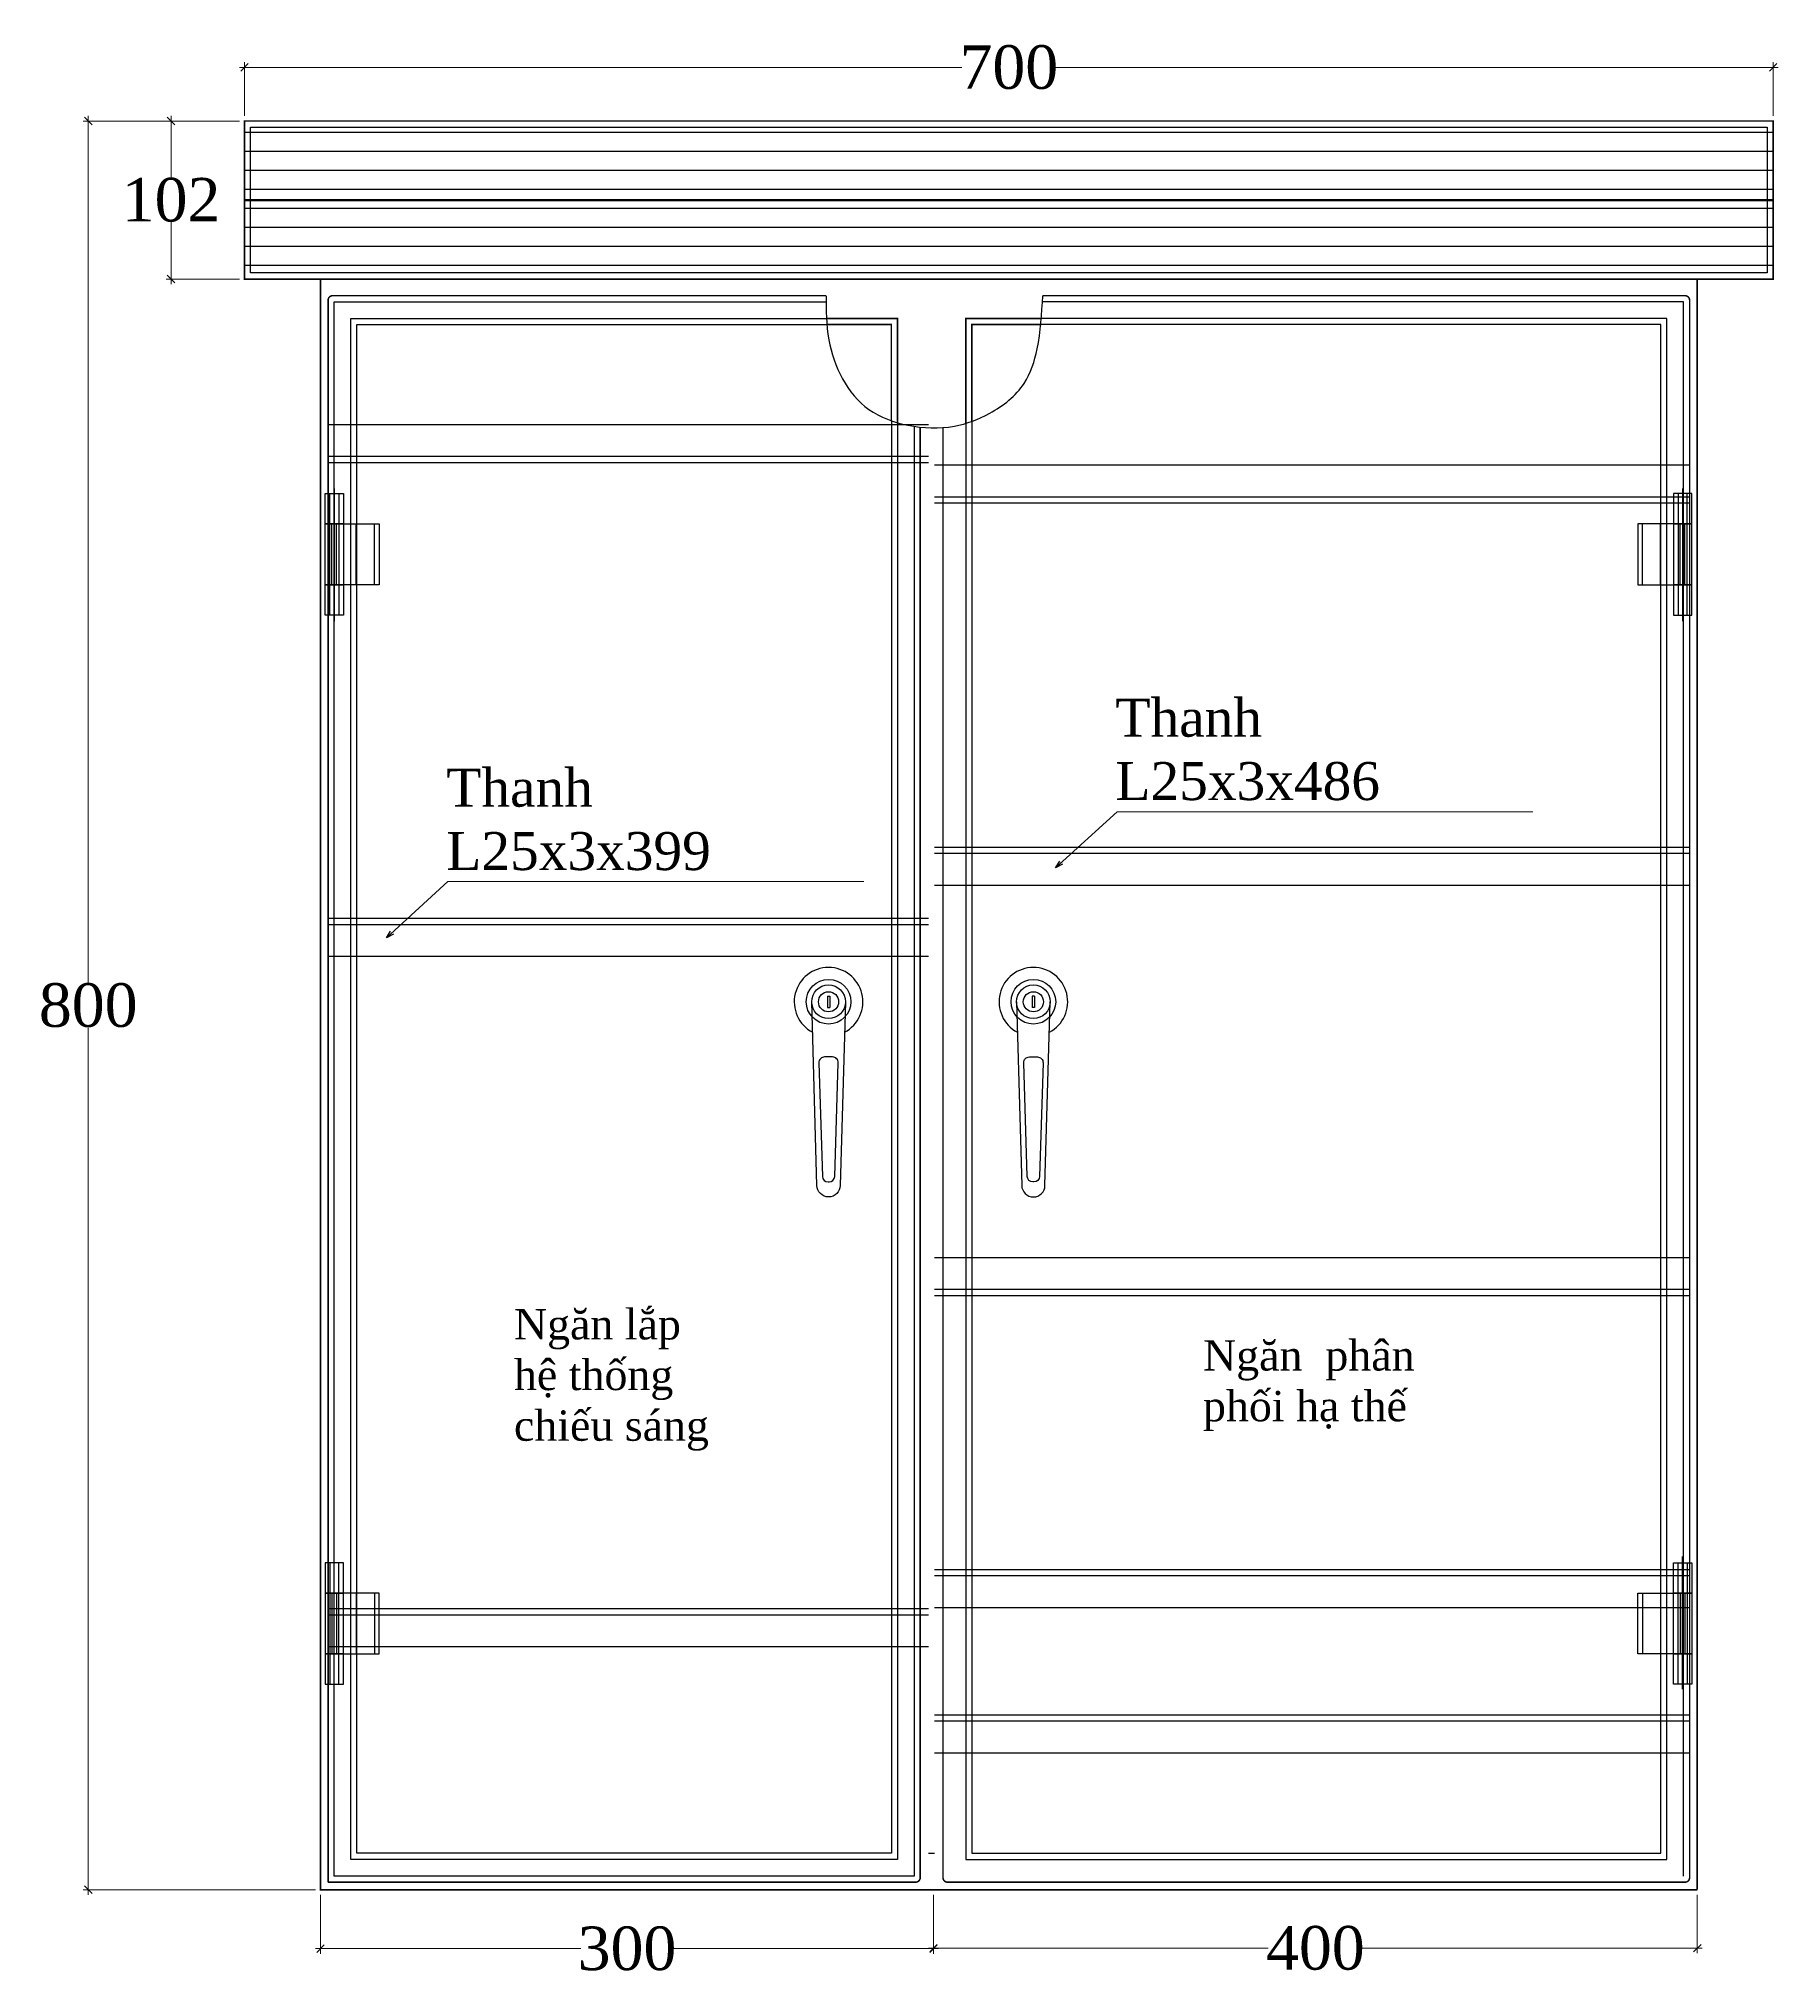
# Model space of a CAD drawing. Header units: inches. Extents: x -246336 to 136055, y -106871 to 69513.
# Drawn here: x -67307 to -63873, y -23051 to -19224 of the extents above; entities that cross this region are included whole.
import ezdxf

# ---------------------------------------------------------------- set-up
doc = ezdxf.new("R2010")
doc.units = ezdxf.units.IN
doc.header["$MEASUREMENT"] = 0
doc.styles.add('0', font='Vottawan.ttf', dxfattribs={"height": 20})
doc.styles.get("Standard").update_dxf_attribs({"font": 'VNTIME_0.TTF', "height": 86})
doc.dimstyles.get("Standard").update_dxf_attribs({"dimtxt": 0.18, "dimasz": 15, "dimexe": 10, "dimexo": 10, "dimgap": 0.09, "dimtad": 0, "dimtih": 1, "dimtoh": 1, "dimdec": 0, "dimzin": 0, "dimdsep": 32, "dimtxsty": 'Standard', "dimblk": 'OBLIQUE', "dimcen": 15, "dimdle": 10, "dimclrd": 3, "dimclre": 3, "dimclrt": 3, "dimadec": 0, "dimazin": 0, "dimtfac": 1, "dimtdec": 0, "dimtofl": 0, "dimtmove": 0, "dimatfit": 3, "dimldrblk": 'OPEN30', "dimfxl": 1, "dimtolj": 1, "dimtzin": 0, "dimlwd": 0, "dimlwe": 0, "dimarcsym": 0})

# ---------------------------------------------------------------- blocks, each defined once
blk = doc.blocks.new('_OBLIQUE')
at = {"color": 0, "linetype": 'ByBlock'}
blk.add_line((-0.5, -0.5), (0.5, 0.5), dxfattribs=at)
blk = doc.blocks.new('*D342')
at = {"color": 3, "lineweight": 0}
for p, q in [((-65540.4, -22903.4), (-65540.4, -23003.7)), ((-64032.5, -22888.4), (-64032.5, -23003.7)), ((-65550.4, -22993.7), (-64879.6, -22993.7)), ((-64022.5, -22993.7), (-64693.2, -22993.7))]:
    blk.add_line(p, q, dxfattribs=at)
at = {"layer": 'Defpoints', "color": 0}
for p in [(-64032.5, -22878.4), (-65540.4, -22893.4), (-64032.5, -22993.7)]:
    blk.add_point(p, dxfattribs=at)
at = {"color": 3, "lineweight": 0, "xscale": 15, "yscale": 15, "zscale": 15, "rotation": 180}
blk.add_blockref('_OBLIQUE', (-65540.4, -22993.7), dxfattribs=at)
at = {"color": 3, "lineweight": 0, "xscale": 15, "yscale": 15, "zscale": 15}
blk.add_blockref('_OBLIQUE', (-64032.5, -22993.7), dxfattribs=at)
at = {"color": 3, "insert": (-64786.4, -22993.7), "char_height": 86, "attachment_point": 5}
blk.add_mtext('\\A1;400', dxfattribs=at)
blk = doc.blocks.new('_Open30')
at = {"color": 0, "linetype": 'ByBlock', "lineweight": -2}
for p, q in [((-1, 0.27), (0, 0)), ((0, 0), (-1, -0.27)), ((0, 0), (-1, 0))]:
    blk.add_line(p, q, dxfattribs=at)
blk = doc.blocks.new('*D343')
at = {"color": 3, "lineweight": 0}
for p, q in [((-66750.9, -22888.4), (-66750.9, -23004.6)), ((-65540.4, -22888.4), (-65540.4, -23004.6)), ((-66760.9, -22994.6), (-66236.8, -22994.6)), ((-65530.4, -22994.6), (-66054.4, -22994.6))]:
    blk.add_line(p, q, dxfattribs=at)
at = {"layer": 'Defpoints', "color": 0}
for p in [(-66750.9, -22878.4), (-65540.4, -22878.4), (-65540.4, -22994.6)]:
    blk.add_point(p, dxfattribs=at)
at = {"color": 3, "lineweight": 0, "xscale": 15, "yscale": 15, "zscale": 15, "rotation": 180}
blk.add_blockref('_OBLIQUE', (-66750.9, -22994.6), dxfattribs=at)
at = {"color": 3, "lineweight": 0, "xscale": 15, "yscale": 15, "zscale": 15}
blk.add_blockref('_OBLIQUE', (-65540.4, -22994.6), dxfattribs=at)
at = {"color": 3, "insert": (-66145.6, -22994.6), "char_height": 86, "attachment_point": 5}
blk.add_mtext('\\A1;300', dxfattribs=at)
blk = doc.blocks.new('*D344')
at = {"color": 3, "lineweight": 0}
for p, q in [((-66910.9, -19386.6), (-67219.5, -19386.6)), ((-67209.5, -19376.6), (-67209.5, -21088.5)), ((-67209.5, -22888.4), (-67209.5, -21176.5)), ((-66760.9, -22878.4), (-67219.5, -22878.4))]:
    blk.add_line(p, q, dxfattribs=at)
at = {"layer": 'Defpoints', "color": 0}
for p in [(-66900.9, -19386.6), (-67209.5, -22878.4), (-66750.9, -22878.4)]:
    blk.add_point(p, dxfattribs=at)
at = {"color": 3, "lineweight": 0, "xscale": 15, "yscale": 15, "zscale": 15}
for p, rotation in [((-67209.5, -19386.6), 90), ((-67209.5, -22878.4), 270)]:
    blk.add_blockref('_OBLIQUE', p, dxfattribs=dict(at, rotation=rotation))
at = {"color": 3, "insert": (-67209.5, -21132.5), "char_height": 86, "attachment_point": 5}
blk.add_mtext('\\A1;800', dxfattribs=at)
blk = doc.blocks.new('*D383')
at = {"color": 3, "lineweight": 0}
for p, q in [((-66910.9, -19280.7), (-65484.4, -19280.7)), ((-66900.9, -19376.6), (-66900.9, -19270.7)), ((-63872.5, -19280.7), (-65299, -19280.7)), ((-63882.5, -19376.6), (-63882.5, -19270.7))]:
    blk.add_line(p, q, dxfattribs=at)
at = {"layer": 'Defpoints', "color": 0}
for p in [(-63882.5, -19280.7), (-66900.9, -19386.6), (-63882.5, -19386.6)]:
    blk.add_point(p, dxfattribs=at)
at = {"color": 3, "lineweight": 0, "xscale": 15, "yscale": 15, "zscale": 15, "rotation": 180}
blk.add_blockref('_OBLIQUE', (-66900.9, -19280.7), dxfattribs=at)
at = {"color": 3, "lineweight": 0, "xscale": 15, "yscale": 15, "zscale": 15}
blk.add_blockref('_OBLIQUE', (-63882.5, -19280.7), dxfattribs=at)
at = {"color": 3, "insert": (-65391.7, -19280.7), "char_height": 86, "attachment_point": 5}
blk.add_mtext('\\A1;700', dxfattribs=at)
blk = doc.blocks.new('*D384')
at = {"color": 3, "lineweight": 0}
for p, q in [((-66910.9, -19386.6), (-67055.9, -19386.6)), ((-67045.9, -19376.6), (-67045.9, -19498.7)), ((-67045.9, -19708.6), (-67045.9, -19586.6)), ((-66910.9, -19698.6), (-67055.9, -19698.6))]:
    blk.add_line(p, q, dxfattribs=at)
at = {"layer": 'Defpoints', "color": 0}
for p in [(-66900.9, -19386.6), (-67045.9, -19698.6), (-66900.9, -19698.6)]:
    blk.add_point(p, dxfattribs=at)
at = {"color": 3, "lineweight": 0, "xscale": 15, "yscale": 15, "zscale": 15}
for p, rotation in [((-67045.9, -19386.6), 90), ((-67045.9, -19698.6), 270)]:
    blk.add_blockref('_OBLIQUE', p, dxfattribs=dict(at, rotation=rotation))
at = {"color": 3, "insert": (-67045.9, -19542.6), "char_height": 86, "attachment_point": 5}
blk.add_mtext('\\A1;102', dxfattribs=at)

msp = doc.modelspace()

# ---------------------------------------------------------------- hatches: boundary and pattern name
at = {"linetype": 'Continuous'}
h = msp.add_hatch(dxfattribs=at)
h.set_pattern_fill('ANSI31', color=256, scale=300, angle=315, style=0)
h.set_pattern_definition([(0, (-76809.91, -26496.03), (1e-14, 37.5), [])])
edge = h.paths.add_edge_path()
edge.add_line((-63882.5, -19698.647), (-66900.85, -19698.647))
edge.add_line((-66900.85, -19698.647), (-66900.85, -19386.647))
edge.add_line((-66900.85, -19386.647), (-63882.5, -19386.647))
edge.add_line((-63882.5, -19386.647), (-63882.5, -19698.647))
edge.add_line((-63882.5, -19698.647), (-64032.5, -19698.647))

# ---------------------------------------------------------------- linework, layer by layer
for p, q in [((-66735.85, -19985.56), (-65550.196, -19985.56)), ((-66735.85, -20048.56), (-65550.196, -20048.56)), ((-66735.85, -20060.56), (-65550.196, -20060.56)), ((-64047.5, -20065.871), (-65538.196, -20065.871)), ((-66723.702, -20112.322), (-66723.702, -20374.221)), ((-64047.5, -20128.871), (-65538.196, -20128.871)), ((-64061.338, -20112.322), (-64061.338, -20374.221)), ((-64047.5, -20140.871), (-65538.196, -20140.871)), ((-66728.202, -20302.162), (-66728.202, -20182.162)), ((-66728.202, -20182.162), (-66635.202, -20182.162)), ((-66635.202, -20182.162), (-66635.202, -20302.162)), ((-64149.838, -20182.162), (-64149.838, -20302.162)), ((-64056.838, -20182.162), (-64149.838, -20182.162)), ((-64056.838, -20302.162), (-64056.838, -20182.162)), ((-66680.202, -20302.162), (-66728.202, -20302.162)), ((-66635.202, -20302.162), (-66680.202, -20302.162)), ((-64149.838, -20302.162), (-64104.838, -20302.162)), ((-64104.838, -20302.162), (-64056.838, -20302.162)), ((-64047.5, -20820.733), (-65538.196, -20820.733)), ((-64047.5, -20832.733), (-65538.196, -20832.733)), ((-64047.5, -20895.733), (-65538.196, -20895.733)), ((-66735.85, -20960.56), (-65550.196, -20960.56)), ((-66735.85, -20972.56), (-65550.196, -20972.56)), ((-66735.85, -21035.56), (-65550.196, -21035.56)), ((-64047.5, -21630.584), (-65538.196, -21630.584)), ((-64047.5, -21693.584), (-65538.196, -21693.584)), ((-64047.5, -21705.584), (-65538.196, -21705.584)), ((-66723.702, -22482.522), (-66723.702, -22220.623)), ((-64061.338, -22482.522), (-64061.338, -22220.623)), ((-64047.5, -22246.825), (-65538.196, -22246.825)), ((-64047.5, -22258.825), (-65538.196, -22258.825)), ((-66728.202, -22292.682), (-66728.202, -22412.682)), ((-66680.202, -22292.682), (-66728.202, -22292.682)), ((-66635.202, -22292.682), (-66680.202, -22292.682)), ((-66635.202, -22412.682), (-66635.202, -22292.682)), ((-64149.838, -22412.682), (-64149.838, -22292.682)), ((-64149.838, -22292.682), (-64104.838, -22292.682)), ((-64104.838, -22292.682), (-64056.838, -22292.682)), ((-64056.838, -22292.682), (-64056.838, -22412.682)), ((-66735.85, -22323.422), (-65550.196, -22323.422)), ((-66735.85, -22335.422), (-65550.196, -22335.422)), ((-64047.5, -22321.825), (-65538.196, -22321.825)), ((-66735.85, -22398.422), (-65550.196, -22398.422)), ((-66728.202, -22412.682), (-66635.202, -22412.682)), ((-64056.838, -22412.682), (-64149.838, -22412.682)), ((-64047.5, -22533.422), (-65538.196, -22533.422)), ((-64047.5, -22545.422), (-65538.196, -22545.422)), ((-64047.5, -22608.422), (-65538.196, -22608.422)), ((-65550.196, -22806.422), (-65538.196, -22806.422))]:
    msp.add_line(p, q)
for points, const_width in [([(-63882.5, -19698.647), (-66900.85, -19698.647), (-66900.85, -19386.647), (-63882.5, -19386.647), (-63882.5, -19698.647), (-64032.5, -19698.647)], 3), ([(-66900.85, -19542.647), (-63882.5, -19542.647)], 4.5), ([(-66750.85, -19698.647), (-66750.85, -22878.422), (-64032.5, -22878.422)], 3), ([(-64032.5, -19698.647), (-64032.5, -22878.422)], 3), ([(-65611.677, -19982.179), (-65611.677, -19776.422), (-65751.787, -19776.422)], 3), ([(-65476.714, -19983.463), (-65476.714, -19776.422), (-65327.579, -19776.422)], 3), ([(-65623.677, -19978.397), (-65623.677, -19788.422), (-65751.787, -19788.422)], 3), ([(-65464.714, -19979.436), (-65464.714, -19788.422), (-65327.579, -19788.422)], 3)]:
    msp.add_lwpolyline(points, dxfattribs=dict(const_width=const_width))
for points in [[(-63894.5, -19686.647), (-66888.85, -19686.647), (-66888.85, -19398.647), (-63894.5, -19398.647), (-63894.5, -19686.647), (-64032.5, -19686.647)], [(-66723.85, -22851.422), (-66723.85, -19743.422), (-65752.642, -19743.422)], [(-64059.5, -22851.422), (-64059.5, -19743.422), (-65325.409, -19743.422)], [(-66690.85, -22818.422), (-66690.85, -19776.422), (-65751.787, -19776.422)], [(-64092.5, -22818.422), (-64092.5, -19776.422), (-65327.579, -19776.422)], [(-66678.85, -22806.422), (-66678.85, -19788.422), (-65750.996, -19788.422)], [(-64104.5, -22806.422), (-64104.5, -19788.422), (-65328.653, -19788.422)], [(-65578.677, -19989.388), (-65578.677, -22851.422), (-66723.85, -22851.422)], [(-65611.677, -19982.179), (-65611.677, -22818.422), (-66690.85, -22818.422)], [(-65623.677, -19978.397), (-65623.677, -22806.422), (-66678.85, -22806.422)], [(-65476.714, -19983.463), (-65476.714, -22818.422), (-64092.5, -22818.422)], [(-65464.714, -19979.436), (-65464.714, -22806.422), (-64104.5, -22806.422)], [(-66732.702, -20182.162), (-66732.702, -20122.162)], [(-66714.702, -20122.162), (-66714.702, -20182.162)], [(-64070.338, -20122.162), (-64070.338, -20182.162)], [(-64052.338, -20182.162), (-64052.338, -20122.162)], [(-66732.702, -20302.162), (-66732.702, -20182.162)], [(-66719.202, -20302.162), (-66719.202, -20182.162)], [(-66714.702, -20182.162), (-66714.702, -20302.162)], [(-66680.202, -20302.162), (-66680.202, -20182.162)], [(-66644.202, -20302.162), (-66644.202, -20182.162)], [(-64140.838, -20302.162), (-64140.838, -20182.162)], [(-64104.838, -20302.162), (-64104.838, -20182.162)], [(-64070.338, -20182.162), (-64070.338, -20302.162)], [(-64065.838, -20302.162), (-64065.838, -20182.162)], [(-64052.338, -20302.162), (-64052.338, -20182.162)], [(-66732.702, -20362.162), (-66732.702, -20302.162)], [(-66714.702, -20302.162), (-66714.702, -20362.162)], [(-64070.338, -20302.162), (-64070.338, -20362.162)], [(-64052.338, -20362.162), (-64052.338, -20302.162)], [(-65749.944, -21114.349), (-65749.944, -21136.372)], [(-65749.944, -21114.349), (-65745.444, -21114.349)], [(-65745.444, -21114.349), (-65745.444, -21136.372)], [(-65341.01, -21114.349), (-65345.51, -21114.349)], [(-65345.51, -21114.349), (-65345.51, -21136.372)], [(-65341.01, -21114.349), (-65341.01, -21136.372)], [(-65749.944, -21136.372), (-65745.444, -21136.372)], [(-65341.01, -21136.372), (-65345.51, -21136.372)], [(-66732.702, -22232.682), (-66732.702, -22292.682)], [(-66714.702, -22292.682), (-66714.702, -22232.682)], [(-64070.338, -22292.682), (-64070.338, -22232.682)], [(-64052.338, -22232.682), (-64052.338, -22292.682)], [(-66732.702, -22292.682), (-66732.702, -22412.682)], [(-66719.202, -22292.682), (-66719.202, -22412.682)], [(-66714.702, -22412.682), (-66714.702, -22292.682)], [(-66680.202, -22292.682), (-66680.202, -22412.682)], [(-66644.202, -22292.682), (-66644.202, -22412.682)], [(-64140.838, -22292.682), (-64140.838, -22412.682)], [(-64104.838, -22292.682), (-64104.838, -22412.682)], [(-64070.338, -22412.682), (-64070.338, -22292.682)], [(-64065.838, -22292.682), (-64065.838, -22412.682)], [(-64052.338, -22292.682), (-64052.338, -22412.682)], [(-66732.702, -22412.682), (-66732.702, -22472.682)], [(-66714.702, -22472.682), (-66714.702, -22412.682)], [(-64070.338, -22472.682), (-64070.338, -22412.682)], [(-64052.338, -22412.682), (-64052.338, -22472.682)]]:
    msp.add_lwpolyline(points)
at = {"const_width": 3}
for points in [[(-66735.85, -22863.422), (-66735.85, -19740.422, -0.41421356), (-66726.85, -19731.422), (-65752.711, -19731.422, -0.41775524)], [(-64047.5, -22854.422), (-64047.5, -19740.422, 0.41421356), (-64056.5, -19731.422), (-65324.763, -19731.422, 0.45988602)], [(-65566.677, -19990.996), (-65566.677, -22854.422, -0.41421356), (-65575.677, -22863.422), (-66735.85, -22863.422)], [(-65521.714, -19991.922), (-65521.714, -22854.422, 0.41421356), (-65512.714, -22863.422), (-64056.5, -22863.422, 0.41421356), (-64047.5, -22854.422)]]:
    msp.add_lwpolyline(points, format="xyb", dxfattribs=at)
for points in [[(-66741.702, -20122.162), (-66705.702, -20122.162), (-66705.702, -20182.162), (-66741.702, -20182.162)], [(-64043.338, -20122.162), (-64079.338, -20122.162), (-64079.338, -20182.162), (-64043.338, -20182.162)], [(-66741.702, -20182.162), (-66705.702, -20182.162), (-66705.702, -20302.162), (-66741.702, -20302.162)], [(-64043.338, -20182.162), (-64079.338, -20182.162), (-64079.338, -20302.162), (-64043.338, -20302.162)], [(-66741.702, -20302.162), (-66705.702, -20302.162), (-66705.702, -20362.162), (-66741.702, -20362.162)], [(-64043.338, -20302.162), (-64079.338, -20302.162), (-64079.338, -20362.162), (-64043.338, -20362.162)], [(-66741.702, -22292.682), (-66705.702, -22292.682), (-66705.702, -22232.682), (-66741.702, -22232.682)], [(-64043.338, -22292.682), (-64079.338, -22292.682), (-64079.338, -22232.682), (-64043.338, -22232.682)], [(-66741.702, -22412.682), (-66705.702, -22412.682), (-66705.702, -22292.682), (-66741.702, -22292.682)], [(-64043.338, -22412.682), (-64079.338, -22412.682), (-64079.338, -22292.682), (-64043.338, -22292.682)], [(-66741.702, -22472.682), (-66705.702, -22472.682), (-66705.702, -22412.682), (-66741.702, -22412.682)], [(-64043.338, -22472.682), (-64079.338, -22472.682), (-64079.338, -22412.682), (-64043.338, -22412.682)]]:
    msp.add_lwpolyline(points, close=True)
for points in [[(-65714.385, -21125.362), (-65724.747, -21487.774, -1), (-65770.641, -21487.774), (-65781.003, -21125.362)], [(-65376.569, -21125.362), (-65366.207, -21487.774, 1), (-65320.313, -21487.774), (-65309.951, -21125.362)]]:
    msp.add_lwpolyline(points, format="xyb")
for points in [[(-65735.505, -21470.154), (-65728.561, -21245.876, 0.42330761), (-65739.806, -21234.278), (-65755.583, -21234.278, 0.42330761), (-65766.827, -21245.876), (-65759.884, -21470.154, 0.40517762), (-65748.639, -21481.056), (-65746.749, -21481.056, 0.40517762)], [(-65355.449, -21470.154), (-65362.393, -21245.876, -0.42330761), (-65351.148, -21234.278), (-65335.371, -21234.278, -0.42330761), (-65324.127, -21245.876), (-65331.07, -21470.154, -0.40517762), (-65342.315, -21481.056), (-65344.205, -21481.056, -0.40517762)]]:
    msp.add_lwpolyline(points, format="xyb", close=True)
for centre, radius in [((-65747.694, -21125.361), 44.056), ((-65343.26, -21125.361), 44.056), ((-65747.694, -21125.361), 33.309), ((-65747.694, -21125.361), 19.874), ((-65343.26, -21125.361), 33.309), ((-65343.26, -21125.361), 19.874)]:
    msp.add_circle(centre, radius)
for centre in [(-65747.694, -21125.361), (-65343.26, -21125.361)]:
    msp.add_arc(centre, 67.796, 297.775712, 242.224288)
msp.add_spline([(-65752.711, -19731.422), (-65747.201, -19818.304), (-65668.223, -19955.963), (-65591.083, -19987.165), (-65499.248, -19989.001), (-65429.454, -19963.304), (-65361.497, -19904.57), (-65335.783, -19836.658), (-65324.763, -19731.422)], degree=3)

# ---------------------------------------------------------------- texts
at = {"attachment_point": 7, "style": '0'}
for s, insert, char_height, width in [('\\f.VnTime|b0|i0|c0|p34;Thanh L25x3x486', (-65181.199, -20728.266), 75, 3), ('\\f.VnTime|b0|i0|c0|p34;Thanh L25x3x399', (-66502.391, -20866.393), 75, 3), ('{\\f.VnTime|b0|i0|c0|p34;Ng¨n l¾p hÖ thèng chiÕu s¸ng}', (-66368.876, -22011.735), 60, 390.28512), ('{\\f.VnTime|b0|i0|c0|p34;Ng¨n  ph©n phèi h¹ thÕ}', (-65008.302, -21972.952), 60, 468.94115)]:
    msp.add_mtext(s, dxfattribs=dict(at, insert=insert, char_height=char_height, width=width))

# ---------------------------------------------------------------- dimensions: what is measured, and where the dimension line sits
for base, p1, p2, text, picture, middle in [((-63882.5, -19280.682), (-66900.85, -19386.647), (-63882.5, -19386.647), '700', '*D383', (-65391.675, -19280.682)), ((-65540.382, -22994.627), (-66750.85, -22878.422), (-65540.382, -22878.422), '300', '*D343', (-66145.616, -22994.627)), ((-64032.5, -22993.747), (-65540.382, -22893.422), (-64032.5, -22878.422), '400', '*D342', (-64786.441, -22993.747))]:
    dim = msp.add_linear_dim(base=base, p1=p1, p2=p2, text=text, dimstyle='Standard')
    dim.commit()
    dim.dimension.update_dxf_attribs({"geometry": picture, "text_midpoint": middle})
for base, p2, text, picture, middle in [((-67209.49, -22878.422), (-66750.85, -22878.422), '800', '*D344', (-67209.49, -21132.534)), ((-67045.898, -19698.647), (-66900.85, -19698.647), '102', '*D384', (-67045.898, -19542.647))]:
    dim = msp.add_linear_dim(base=base, p1=(-66900.85, -19386.647), p2=p2, angle=90, text=text, dimstyle='Standard')
    dim.commit()
    dim.dimension.update_dxf_attribs({"geometry": picture, "text_midpoint": middle})

# ---------------------------------------------------------------- leaders
for points in [[(-65299.516, -20860.828), (-65177.967, -20750.079), (-64356.871, -20750.079)], [(-66620.708, -20998.955), (-66499.16, -20888.206), (-65678.064, -20888.206)]]:
    msp.add_leader(points, dimstyle='Standard')

doc.saveas('drawing.dxf')
